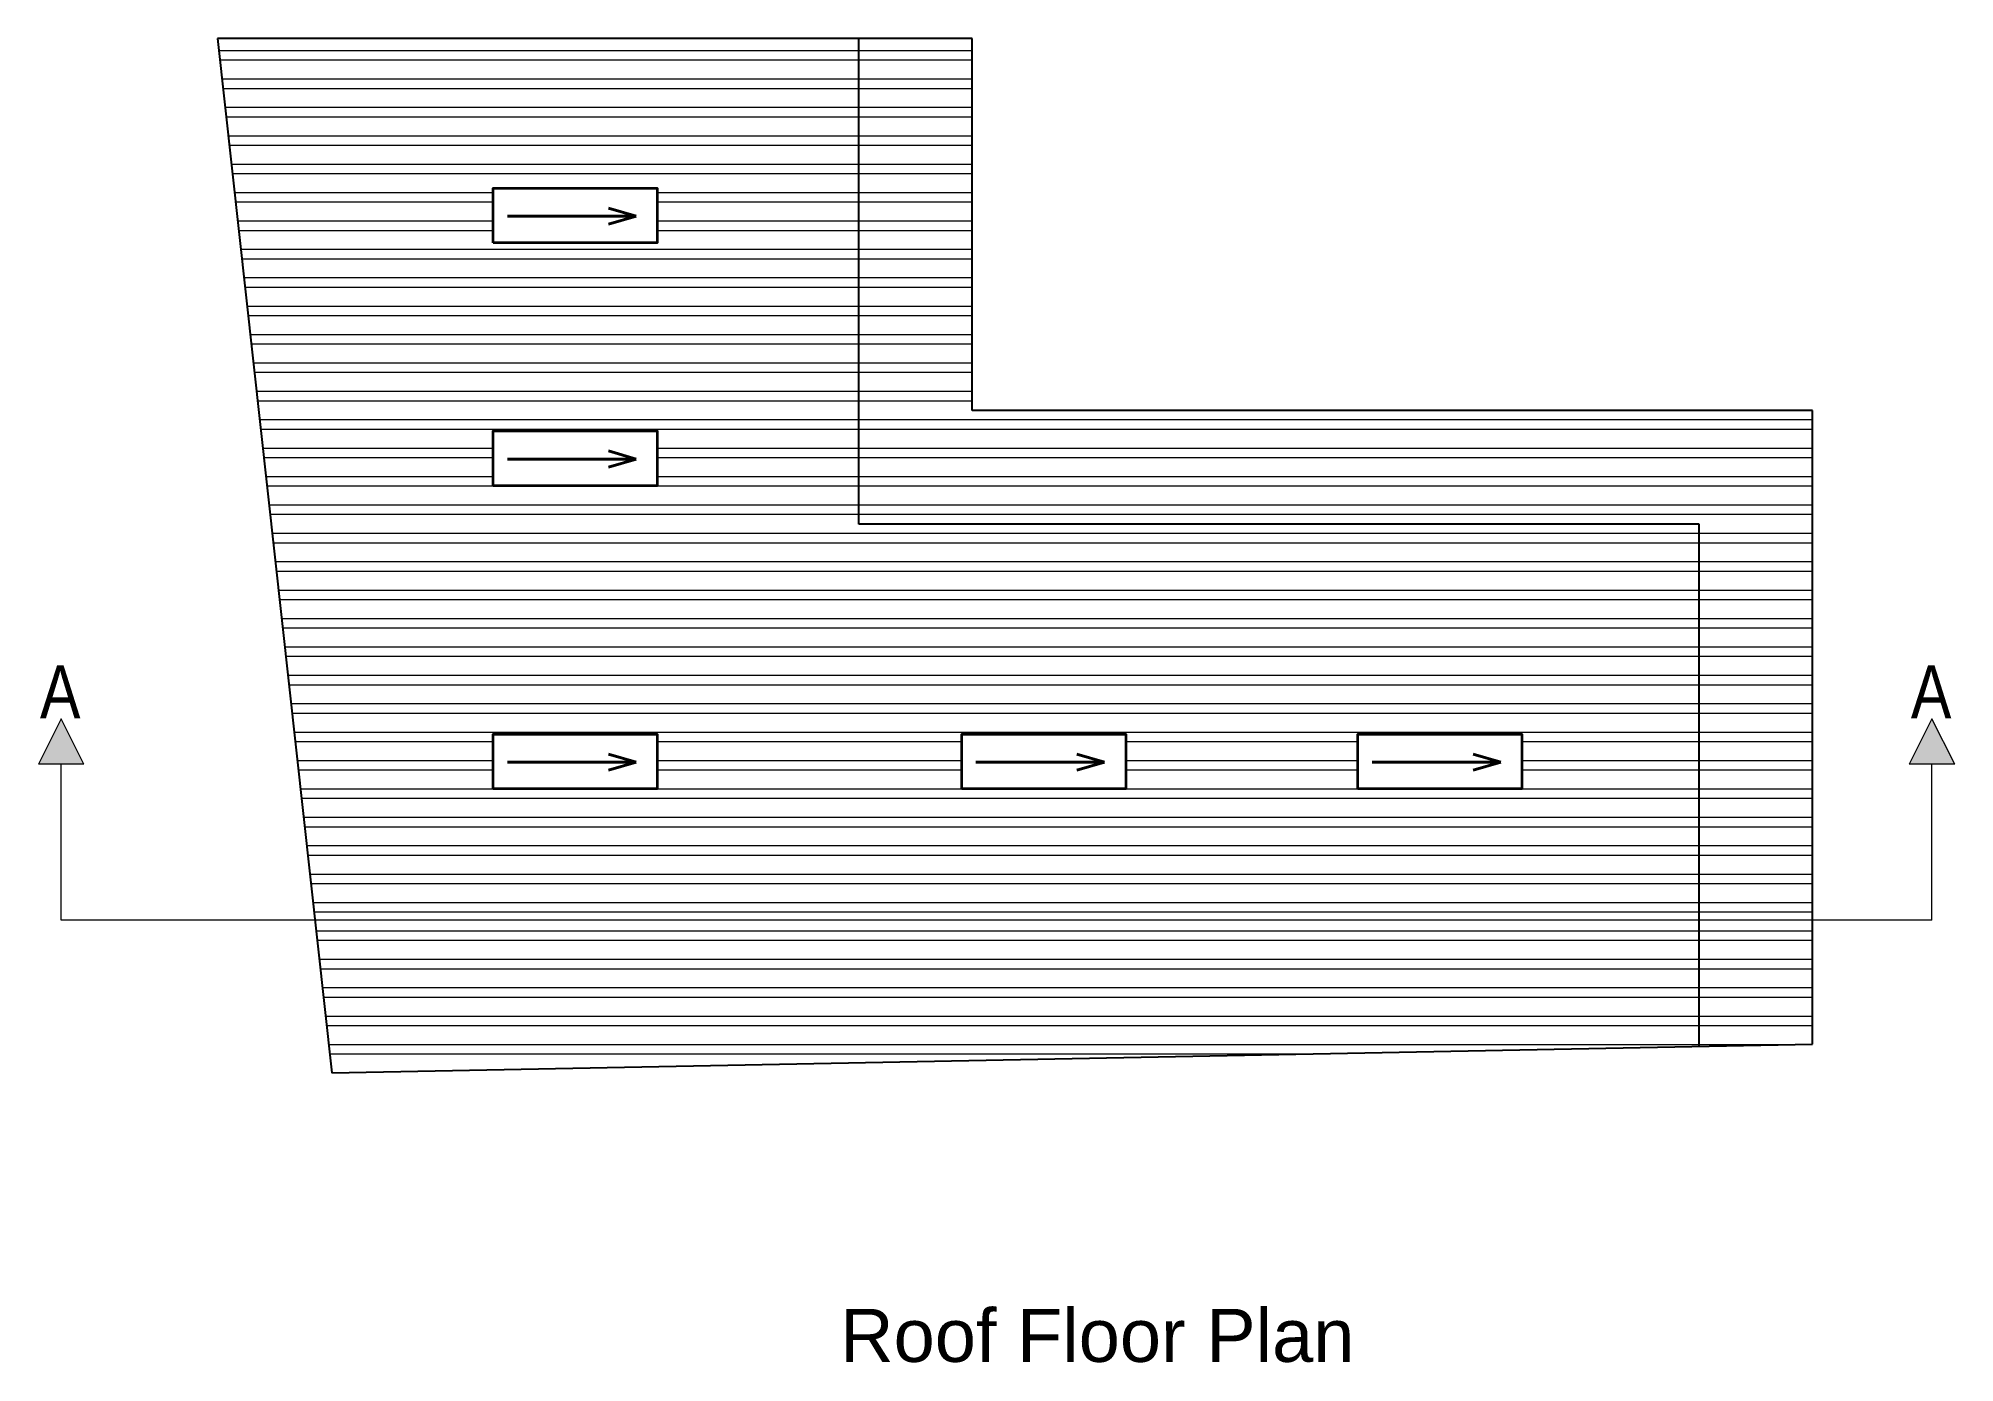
# Model space of a CAD drawing. Header units: inches. Extents: x 392906 to 410488, y -52747 to -40742.
# Drawn here: x 396114 to 396620, y -51149 to -50799 of the extents above; entities that cross this region are included whole.
import ezdxf

# ---------------------------------------------------------------- set-up
doc = ezdxf.new("R2010")
doc.units = ezdxf.units.IN
doc.header["$LTSCALE"] = 2
doc.header["$MEASUREMENT"] = 0
doc.layers.get('0').update_dxf_attribs({"linetype": 'CONTINUOUS'})
for name, color, linetype, lineweight in [('DIM_LINE', 173, 'CONTINUOUS', 20), ('door', 20, 'CONTINUOUS', 35), ('WALL - A', 1, 'CONTINUOUS', 40)]:
    doc.layers.add(name, color=color, linetype=linetype, lineweight=lineweight)
doc.styles.get("Standard").update_dxf_attribs({"font": 'ARIALN.TTF'})

msp = doc.modelspace()

# ---------------------------------------------------------------- texts
at = {"color": 7, "linetype": 'ByBlock', "lineweight": 5, "char_height": 14}
for s, insert, width, attachment_point in [('A', (396124.64, -50964.86), 26.5803, 3), ('A', (396618.96, -50964.86), 26.5803, 3), ('{\\fArial CE|b0|i0|c0|p34;Roof\\fArial CE|b0|i0|c238|p34; Floor Plan}', (396393.3, -51141.93), 235.547, 5)]:
    msp.add_mtext(s, dxfattribs=dict(at, insert=insert, width=width, attachment_point=attachment_point))

# ---------------------------------------------------------------- hatches: boundary and pattern name
at = {"linetype": 'ByBlock', "lineweight": 5}
for points in [[(396119.52, -50978.97), (396125.52, -50990.97), (396113.52, -50990.97)], [(396613.84, -50978.97), (396619.84, -50990.97), (396607.84, -50990.97)]]:
    msp.add_hatch(color=7, dxfattribs=at).paths.add_polyline_path(points)
at = {"layer": 'DIM_LINE'}
h = msp.add_hatch(dxfattribs=at)
h.set_pattern_fill('ANSI32', color=256, scale=20, angle=135)
h.paths.add_polyline_path([(396552.29, -50927.61), (396330.29, -50927.61), (396330.29, -50799.29), (396160.9, -50799.29), (396186.59, -51032.13), (396552.29, -51032.13)])
h.paths.add_polyline_path([(396233.71, -50917.43), (396233.71, -50902.98), (396277.03, -50902.98), (396277.03, -50917.43)], flags=16)
h.paths.add_polyline_path([(396233.71, -50983.05), (396277.03, -50983.05), (396277.03, -50997.5), (396233.71, -50997.5)], flags=16)
h.paths.add_polyline_path([(396233.71, -50853.32), (396233.71, -50838.86), (396277.03, -50838.86), (396277.03, -50853.32)], flags=16)
h.paths.add_polyline_path([(396357.5, -50983.05), (396400.83, -50983.05), (396400.83, -50997.5), (396357.5, -50997.5)], flags=16)
h.paths.add_polyline_path([(396462.16, -50983.05), (396505.49, -50983.05), (396505.49, -50997.5), (396462.16, -50997.5)], flags=16)
h.paths.add_polyline_path([(396552.29, -51032.13), (396186.59, -51032.13), (396191.04, -51072.46), (396552.29, -51065.46)])
h.paths.add_polyline_path([(396582.29, -50897.61), (396360.29, -50897.61), (396360.29, -50799.29), (396330.29, -50799.29), (396330.29, -50927.61), (396552.29, -50927.61), (396552.29, -51032.13), (396582.29, -51032.13)])
h.paths.add_polyline_path([(396582.29, -51032.13), (396552.29, -51032.13), (396552.29, -51065.46), (396582.29, -51064.88)])

# ---------------------------------------------------------------- linework, layer by layer
at = {"ltscale": 0.5}
for p, q in [((396360.29, -50799.29), (396160.9, -50799.29)), ((396160.9, -50799.29), (396191.04, -51072.46)), ((396330.29, -50927.61), (396330.29, -50799.29)), ((396360.29, -50897.61), (396360.29, -50799.29)), ((396582.29, -50897.61), (396360.29, -50897.61)), ((396582.29, -51064.88), (396582.29, -50897.61)), ((396552.29, -50927.61), (396330.29, -50927.61)), ((396552.29, -51065.46), (396552.29, -50927.61)), ((396191.04, -51072.46), (396582.29, -51064.88))]:
    msp.add_line(p, q, dxfattribs=at)
at = {"color": 7, "linetype": 'ByBlock', "lineweight": 5}
for p, q in [((396119.52, -50978.97), (396113.52, -50990.97)), ((396125.52, -50990.97), (396119.52, -50978.97)), ((396613.84, -50978.97), (396607.84, -50990.97)), ((396619.84, -50990.97), (396613.84, -50978.97)), ((396125.52, -50990.97), (396113.52, -50990.97)), ((396119.52, -51032.13), (396119.52, -50990.97)), ((396619.84, -50990.97), (396607.84, -50990.97)), ((396613.84, -51032.13), (396613.84, -50990.97)), ((396613.84, -51032.13), (396119.52, -51032.13))]:
    msp.add_line(p, q, dxfattribs=at)
at = {"layer": 'DIM_LINE'}
for points in [[(396277.03, -50853.32), (396277.03, -50838.86), (396233.71, -50838.86), (396233.71, -50853.32)], [(396277.03, -50917.43), (396277.03, -50902.98), (396233.71, -50902.98), (396233.71, -50917.43)], [(396277.03, -50997.5), (396277.03, -50983.05), (396233.71, -50983.05), (396233.71, -50997.5)], [(396400.83, -50997.5), (396400.83, -50983.05), (396357.5, -50983.05), (396357.5, -50997.5)], [(396505.49, -50997.5), (396505.49, -50983.05), (396462.16, -50983.05), (396462.16, -50997.5)]]:
    msp.add_lwpolyline(points, close=True, dxfattribs=at)
at = {"layer": 'door', "ltscale": 0.5}
for points in [[(396233.71, -50853.32), (396233.71, -50838.86), (396277.03, -50838.86), (396277.03, -50853.32)], [(396233.71, -50917.43), (396233.71, -50902.98), (396277.03, -50902.98), (396277.03, -50917.43)], [(396233.71, -50997.5), (396233.71, -50983.05), (396277.03, -50983.05), (396277.03, -50997.5)], [(396357.5, -50997.5), (396357.5, -50983.05), (396400.83, -50983.05), (396400.83, -50997.5)], [(396462.16, -50997.5), (396462.16, -50983.05), (396505.49, -50983.05), (396505.49, -50997.5)]]:
    msp.add_lwpolyline(points, close=True, dxfattribs=at)
at = {"layer": 'WALL - A'}
for p, q in [((396271.45, -50846.28), (396264.15, -50844.16)), ((396237.47, -50846.28), (396271.45, -50846.28)), ((396271.45, -50846.28), (396264.15, -50848.41)), ((396271.45, -50910.4), (396264.15, -50908.27)), ((396237.47, -50910.4), (396271.45, -50910.4)), ((396271.45, -50910.4), (396264.15, -50912.52)), ((396237.47, -50990.47), (396271.45, -50990.47)), ((396271.45, -50990.47), (396264.15, -50988.35)), ((396271.45, -50990.47), (396264.15, -50992.6)), ((396361.26, -50990.47), (396395.24, -50990.47)), ((396395.24, -50990.47), (396387.94, -50988.35)), ((396395.24, -50990.47), (396387.94, -50992.6)), ((396465.92, -50990.47), (396499.9, -50990.47)), ((396499.9, -50990.47), (396492.6, -50988.35)), ((396499.9, -50990.47), (396492.6, -50992.6))]:
    msp.add_line(p, q, dxfattribs=at)

msp.set_redraw_order([(e.dxf.handle, doc.entitydb.next_handle()) for e in msp.query("TEXT MTEXT ATTDEF DIMENSION ARC_DIMENSION")])  # texts and dimensions are drawn at this point

doc.saveas('drawing.dxf')
